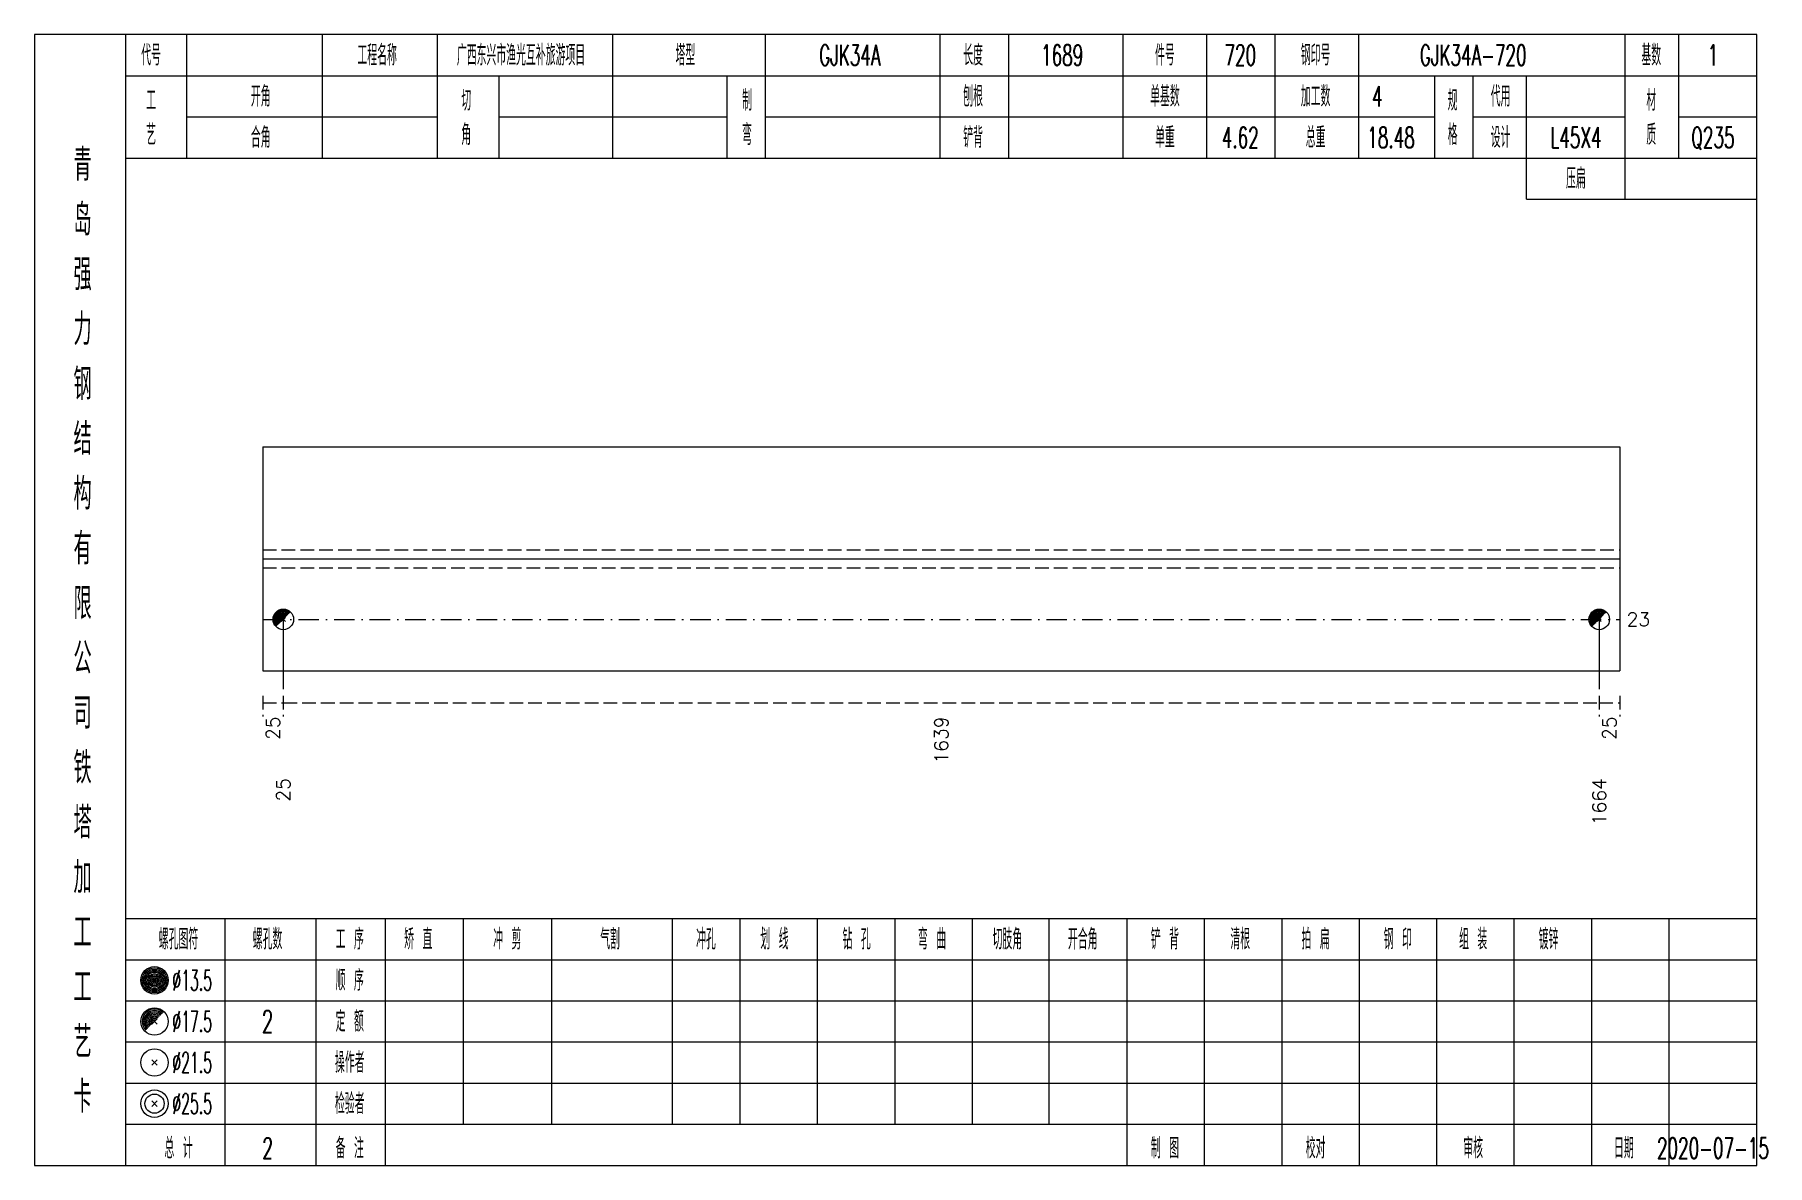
# Model space of a CAD drawing. Extents: x 0 to 2606, y -377 to 6479.
# Drawn here: x 784.2 to 1037.1, y 3150 to 3315 of the extents above; entities that cross this region are included whole.
import ezdxf
from ezdxf.enums import TextEntityAlignment as Align

# ---------------------------------------------------------------- set-up
doc = ezdxf.new("R2010")
doc.units = 0
doc.header["$MEASUREMENT"] = 0
doc.linetypes.add('一点画线', pattern=[5.2, 3, -1, 0.2, -1])
doc.linetypes.add('虚线', pattern=[2.75, 2, -0.75])
doc.layers.get('0').update_dxf_attribs({"linetype": 'CONTINUOUS', "lineweight": 25})
doc.layers.add('1', color=7, linetype='CONTINUOUS', lineweight=25)
doc.layers.add('4', color=7, linetype='CONTINUOUS', lineweight=25)
doc.styles.get("Standard").update_dxf_attribs({"font": 'simplex.shx', "width": 0.7, "height": 3, "bigfont": 'gbhzfs.shx'})

msp = doc.modelspace()

# ---------------------------------------------------------------- texts
at = {"color": 7, "linetype": 'Continuous', "lineweight": 13}
msp.add_text('23', height=2, dxfattribs=at).set_placement((1016.6, 3229.67), align=Align.MIDDLE_LEFT)
at = {"color": 8, "linetype": 'Continuous', "lineweight": 9}
for s, p in [('25', (819, 3215.5)), ('1639', (916.55, 3215.5)), ('25', (1014.1, 3215.5))]:
    msp.add_text(s, height=2, rotation=90, dxfattribs=at).set_placement(p, align=Align.MIDDLE_RIGHT)
at = {"layer": '1', "color": 7, "linetype": 'Continuous', "lineweight": 13}
for s, p in [('25', (820.5, 3206.5)), ('1664', (1012.6, 3206.5))]:
    msp.add_text(s, height=2, rotation=90, dxfattribs=at).set_placement(p, align=Align.MIDDLE_RIGHT)
at = {"layer": '4', "color": 1, "linetype": 'Continuous', "lineweight": 13}
for s, height, width, p in [('代号', 3, 0.6, (801.2, 3312)), ('工程名称', 3, 0.6, (834.2, 3312)), ('广西东兴市渔光互补旅游项目', 3, 0.6, (855.2, 3312)), ('塔型', 3, 0.6, (879.2, 3312)), ('长度', 3, 0.6, (921.2, 3312)), ('件号', 3, 0.6, (949.2, 3312)), ('钢印号', 3, 0.6, (971.2, 3312)), ('基数', 3, 0.6, (1020.2, 3312)), ('GJK34A', 3, 0.6, (903.2, 3312)), ('1689', 3, 0.6, (934.2, 3312)), ('720', 3, 0.6, (960.2, 3312)), ('GJK34A-720', 3, 0.6, (994.2, 3312)), ('1', 3, 0.6, (1029.2, 3312)), ('工', 3, 0.6, (801.2, 3305.4)), ('开角', 3, 0.6, (817.2, 3306)), ('切', 3, 0.6, (847.2, 3305.4)), ('制', 3, 0.6, (888.2, 3305.4)), ('刨根', 3, 0.6, (921.2, 3306)), ('单基数', 3, 0.6, (949.2, 3306)), ('加工数', 3, 0.6, (971.2, 3306)), ('4', 3, 0.6, (980.2, 3306)), ('规', 3, 0.6, (991.2, 3305.4)), ('代用', 3, 0.6, (998.2, 3306)), ('材', 3, 0.6, (1020.2, 3305.4)), ('艺', 3, 0.6, (801.2, 3300.4)), ('合角', 3, 0.6, (817.2, 3300)), ('角', 3, 0.6, (847.2, 3300.4)), ('弯', 3, 0.6, (888.2, 3300.4)), ('铲背', 3, 0.6, (921.2, 3300)), ('单重', 3, 0.6, (949.2, 3300)), ('4.62', 3, 0.6, (960.2, 3300)), ('总重', 3, 0.6, (971.2, 3300)), ('18.48', 3, 0.6, (982.2, 3300)), ('格', 3, 0.6, (991.2, 3300.4)), ('设计', 3, 0.6, (998.2, 3300)), ('L45X4', 3, 0.6, (1009.2, 3300)), ('质', 3, 0.6, (1020.2, 3300.4)), ('Q235', 3, 0.6, (1029.2, 3300)), ('青', 4.6, 0.8, (791.2, 3296)), ('压扁', 3, 0.6, (1009.2, 3294)), ('岛', 4.6, 0.8, (791.2, 3288)), ('强', 4.6, 0.8, (791.2, 3280)), ('力', 4.6, 0.8, (791.2, 3272)), ('钢', 4.6, 0.8, (791.2, 3264)), ('结', 4.6, 0.8, (791.2, 3256)), ('构', 4.6, 0.8, (791.2, 3248)), ('有', 4.6, 0.8, (791.2, 3240)), ('限', 4.6, 0.8, (791.2, 3232)), ('公', 4.6, 0.8, (791.2, 3224)), ('司', 4.6, 0.8, (791.2, 3216)), ('铁', 4.6, 0.8, (791.2, 3208)), ('塔', 4.6, 0.8, (791.2, 3200)), ('加', 4.6, 0.8, (791.2, 3192)), ('工', 4.6, 0.8, (791.2, 3184)), ('螺孔图符', 3, 0.6, (805.2, 3183)), ('螺孔数', 3, 0.6, (818.2, 3183)), ('工 序', 3, 0.6, (830.2, 3183)), ('矫 直', 3, 0.6, (840.2, 3183)), ('冲 剪', 3, 0.6, (853.2, 3183)), ('气割', 3, 0.6, (868.2, 3183)), ('冲孔', 3, 0.6, (882.2, 3183)), ('划 线', 3, 0.6, (892.2, 3183)), ('钻 孔', 3, 0.6, (904.2, 3183)), ('弯 曲', 3, 0.6, (915.2, 3183)), ('切肢角', 3, 0.6, (926.2, 3183)), ('开合角', 3, 0.6, (937.2, 3183)), ('铲 背', 3, 0.6, (949.2, 3183)), ('清根', 3, 0.6, (960.2, 3183)), ('拍 扁', 3, 0.6, (971.2, 3183)), ('钢 印', 3, 0.6, (983.2, 3183)), ('组 装', 3, 0.6, (994.2, 3183)), ('镀锌', 3, 0.6, (1005.2, 3183)), ('工', 4.6, 0.8, (791.2, 3176)), ('%%C13.5', 3, 0.5, (807.2, 3177)), ('顺 序', 3, 0.6, (830.2, 3177)), ('%%C17.5', 3, 0.5, (807.2, 3171)), ('2', 3.2, 0.6, (818.2, 3171)), ('定 额', 3, 0.6, (830.2, 3171)), ('艺', 4.6, 0.8, (791.2, 3168)), ('%%C21.5', 3, 0.5, (807.2, 3165)), ('操作者', 3, 0.6, (830.2, 3165)), ('卡', 4.6, 0.8, (791.2, 3160)), ('%%C25.5', 3, 0.5, (807.2, 3159)), ('检验者', 3, 0.6, (830.2, 3159)), ('总 计', 3, 0.6, (805.2, 3152.5)), ('备 注', 3, 0.6, (830.2, 3152.5)), ('制 图', 3, 0.6, (949.2, 3152.5)), ('校对', 3, 0.6, (971.2, 3152.5)), ('审核', 3, 0.6, (994.2, 3152.5)), ('日期', 3, 0.6, (1016.2, 3152.5)), ('2', 3, 0.6, (818.2, 3152.5)), ('2020-07-15', 3, 0.6, (1029.2, 3152.5))]:
    msp.add_text(s, height=height, dxfattribs=dict(at, width=width)).set_placement(p, align=Align.MIDDLE_CENTER)

# ---------------------------------------------------------------- linework, layer by layer
at = {"color": 7, "linetype": 'Continuous', "lineweight": 18}
for p, q in [((817.5, 3254.83), (817.5, 3222.17)), ((817.5, 3254.83), (1015.6, 3254.83)), ((1015.6, 3254.83), (1015.6, 3222.17)), ((817.5, 3238.5), (1015.6, 3238.5))]:
    msp.add_line(p, q, dxfattribs=at)
at = {"color": 1, "linetype": '虚线', "lineweight": 18}
for p, q in [((817.5, 3239.83), (1015.6, 3239.83)), ((817.5, 3237.17), (1015.6, 3237.17))]:
    msp.add_line(p, q, dxfattribs=at)
at = {"color": 3, "linetype": '一点画线', "lineweight": 13}
msp.add_line((817.5, 3229.67), (1015.6, 3229.67), dxfattribs=at)
at = {"color": 7, "linetype": 'Continuous', "lineweight": 13}
for p, q in [((820.5, 3229.67), (820.5, 3219.5)), ((1012.6, 3229.67), (1012.6, 3219.5))]:
    msp.add_line(p, q, dxfattribs=at)
at = {"color": 8, "linetype": '虚线', "lineweight": 9}
for p, q in [((817.5, 3218.5), (817.5, 3215.5)), ((817.5, 3217.5), (820.5, 3217.5)), ((820.5, 3218.5), (820.5, 3215.5)), ((820.5, 3218.5), (820.5, 3215.5)), ((820.5, 3217.5), (1012.6, 3217.5)), ((1012.6, 3218.5), (1012.6, 3215.5)), ((1012.6, 3218.5), (1012.6, 3215.5)), ((1012.6, 3217.5), (1015.6, 3217.5)), ((1015.6, 3218.5), (1015.6, 3215.5))]:
    msp.add_line(p, q, dxfattribs=at)
at = {"layer": '1', "color": 7, "linetype": 'Continuous', "lineweight": 0}
for p, q in [((820.2, 3229.37), (820.8, 3229.97)), ((820.2, 3229.97), (820.8, 3229.37)), ((1012.3, 3229.37), (1012.9, 3229.97)), ((1012.3, 3229.97), (1012.9, 3229.37))]:
    msp.add_line(p, q, dxfattribs=at)
at = {"layer": '1', "color": 7, "linetype": 'Continuous', "lineweight": 18}
msp.add_line((817.5, 3222.17), (1015.6, 3222.17), dxfattribs=at)
at = {"layer": '1', "color": 7, "linetype": 'Continuous', "lineweight": 13}
for centre in [(820.5, 3229.67), (1012.6, 3229.67)]:
    msp.add_circle(centre, 1.5, dxfattribs=at)
for centre, radius in [((820.5, 3229.67), 1.35), ((820.5, 3229.67), 1.2), ((820.5, 3229.67), 1.05), ((820.5, 3229.67), 0.9), ((820.5, 3229.67), 0.75), ((820.5, 3229.67), 0.6), ((1012.6, 3229.67), 1.35), ((1012.6, 3229.67), 1.2), ((1012.6, 3229.67), 1.05), ((1012.6, 3229.67), 0.9), ((1012.6, 3229.67), 0.75), ((1012.6, 3229.67), 0.6), ((820.5, 3229.67), 0.45), ((820.5, 3229.67), 0.3), ((820.5, 3229.67), 0.15), ((1012.6, 3229.67), 0.45), ((1012.6, 3229.67), 0.3), ((1012.6, 3229.67), 0.15)]:
    msp.add_arc(centre, radius, 45, 225, dxfattribs=at)
at = {"layer": '4', "color": 1, "linetype": 'Continuous', "lineweight": 18}
for p, q in [((797.5, 3150), (797.5, 3315)), ((806.4, 3297), (806.4, 3315)), ((826.2, 3297), (826.2, 3315)), ((843, 3297), (843, 3315)), ((868.6, 3297), (868.6, 3315)), ((890.9, 3297), (890.9, 3315)), ((916.4, 3297), (916.4, 3315)), ((926.4, 3297), (926.4, 3315)), ((943.1, 3297), (943.1, 3315)), ((955.3, 3297), (955.3, 3315)), ((965.3, 3297), (965.3, 3315)), ((977.5, 3297), (977.5, 3315)), ((1016.4, 3291), (1016.4, 3315)), ((1024.2, 3297), (1024.2, 3315)), ((797.5, 3309), (1035.6, 3309)), ((852, 3297), (852, 3309)), ((885.3, 3297), (885.3, 3309)), ((988.6, 3297), (988.6, 3309)), ((994.2, 3297), (994.2, 3309)), ((1002, 3291), (1002, 3309)), ((806.4, 3303), (843, 3303)), ((852, 3303), (885.3, 3303)), ((890.9, 3303), (988.6, 3303)), ((994.2, 3303), (1016.4, 3303)), ((1024.2, 3303), (1035.6, 3303)), ((797.5, 3297), (1035.6, 3297)), ((1002, 3291), (1035.6, 3291)), ((797.5, 3186), (1035.6, 3186)), ((812, 3150), (812, 3186)), ((825.3, 3150), (825.3, 3186)), ((835.4, 3150), (835.4, 3186)), ((846.8, 3156), (846.8, 3186)), ((859.7, 3156), (859.7, 3186)), ((877.3, 3156), (877.3, 3186)), ((887.2, 3156), (887.2, 3186)), ((898.5, 3156), (898.5, 3186)), ((909.8, 3156), (909.8, 3186)), ((921.1, 3156), (921.1, 3186)), ((932.3, 3156), (932.3, 3186)), ((943.7, 3156), (943.7, 3186)), ((955, 3156), (955, 3186)), ((966.3, 3156), (966.3, 3186)), ((977.6, 3156), (977.6, 3186)), ((988.9, 3156), (988.9, 3186)), ((1000.2, 3156), (1000.2, 3186)), ((1011.5, 3156), (1011.5, 3186)), ((1022.8, 3156), (1022.8, 3186)), ((797.5, 3180), (1035.6, 3180)), ((797.5, 3174), (1035.6, 3174)), ((797.5, 3168), (1035.6, 3168)), ((797.5, 3162), (1035.6, 3162)), ((797.5, 3156), (1035.6, 3156)), ((943.7, 3150), (943.7, 3156)), ((955, 3150), (955, 3156)), ((966.3, 3150), (966.3, 3156)), ((977.6, 3150), (977.6, 3156)), ((988.9, 3150), (988.9, 3156)), ((1000.2, 3150), (1000.2, 3156)), ((1011.5, 3150), (1011.5, 3156)), ((1022.8, 3150), (1022.8, 3156))]:
    msp.add_line(p, q, dxfattribs=at)
at = {"layer": '4', "color": 7, "linetype": 'Continuous', "lineweight": 13}
for p, q in [((801.5, 3176.8), (801.9, 3177.2)), ((801.9, 3176.8), (801.5, 3177.2)), ((801.3, 3164.6), (802.1, 3165.4)), ((802.1, 3164.6), (801.3, 3165.4)), ((801.3, 3158.6), (802.1, 3159.4)), ((802.1, 3158.6), (801.3, 3159.4))]:
    msp.add_line(p, q, dxfattribs=at)
at = {"layer": '4', "color": 7, "linetype": 'Continuous', "lineweight": 0}
for p, q in [((801.3, 3170.6), (802.1, 3171.4)), ((801.3, 3171.4), (802.1, 3170.6))]:
    msp.add_line(p, q, dxfattribs=at)
at = {"layer": '4', "color": 1, "linetype": 'Continuous', "lineweight": 18}
msp.add_lwpolyline([(784.2, 3315), (784.2, 3150), (1035.6, 3150), (1035.6, 3315)], close=True, dxfattribs=at)
at = {"layer": '4', "color": 7, "linetype": 'Continuous', "lineweight": 13}
for centre, radius in [((801.7, 3177), 2), ((801.7, 3177), 1.8), ((801.7, 3177), 1.6), ((801.7, 3177), 1.4), ((801.7, 3177), 1.2), ((801.7, 3177), 1), ((801.7, 3177), 0.8), ((801.7, 3177), 0.6), ((801.7, 3177), 0.4), ((801.7, 3177), 0.2), ((801.7, 3171), 2), ((801.7, 3165), 2), ((801.7, 3159), 2), ((801.7, 3159), 1.4)]:
    msp.add_circle(centre, radius, dxfattribs=at)
for radius in [1.8, 1.6, 1.4, 1.2, 1, 0.8, 0.6, 0.4, 0.2]:
    msp.add_arc((801.7, 3171), radius, 45, 225, dxfattribs=at)

msp.set_redraw_order([(e.dxf.handle, doc.entitydb.next_handle()) for e in msp.query("TEXT MTEXT ATTDEF DIMENSION ARC_DIMENSION")])  # texts and dimensions are drawn at this point

doc.saveas('drawing.dxf')
